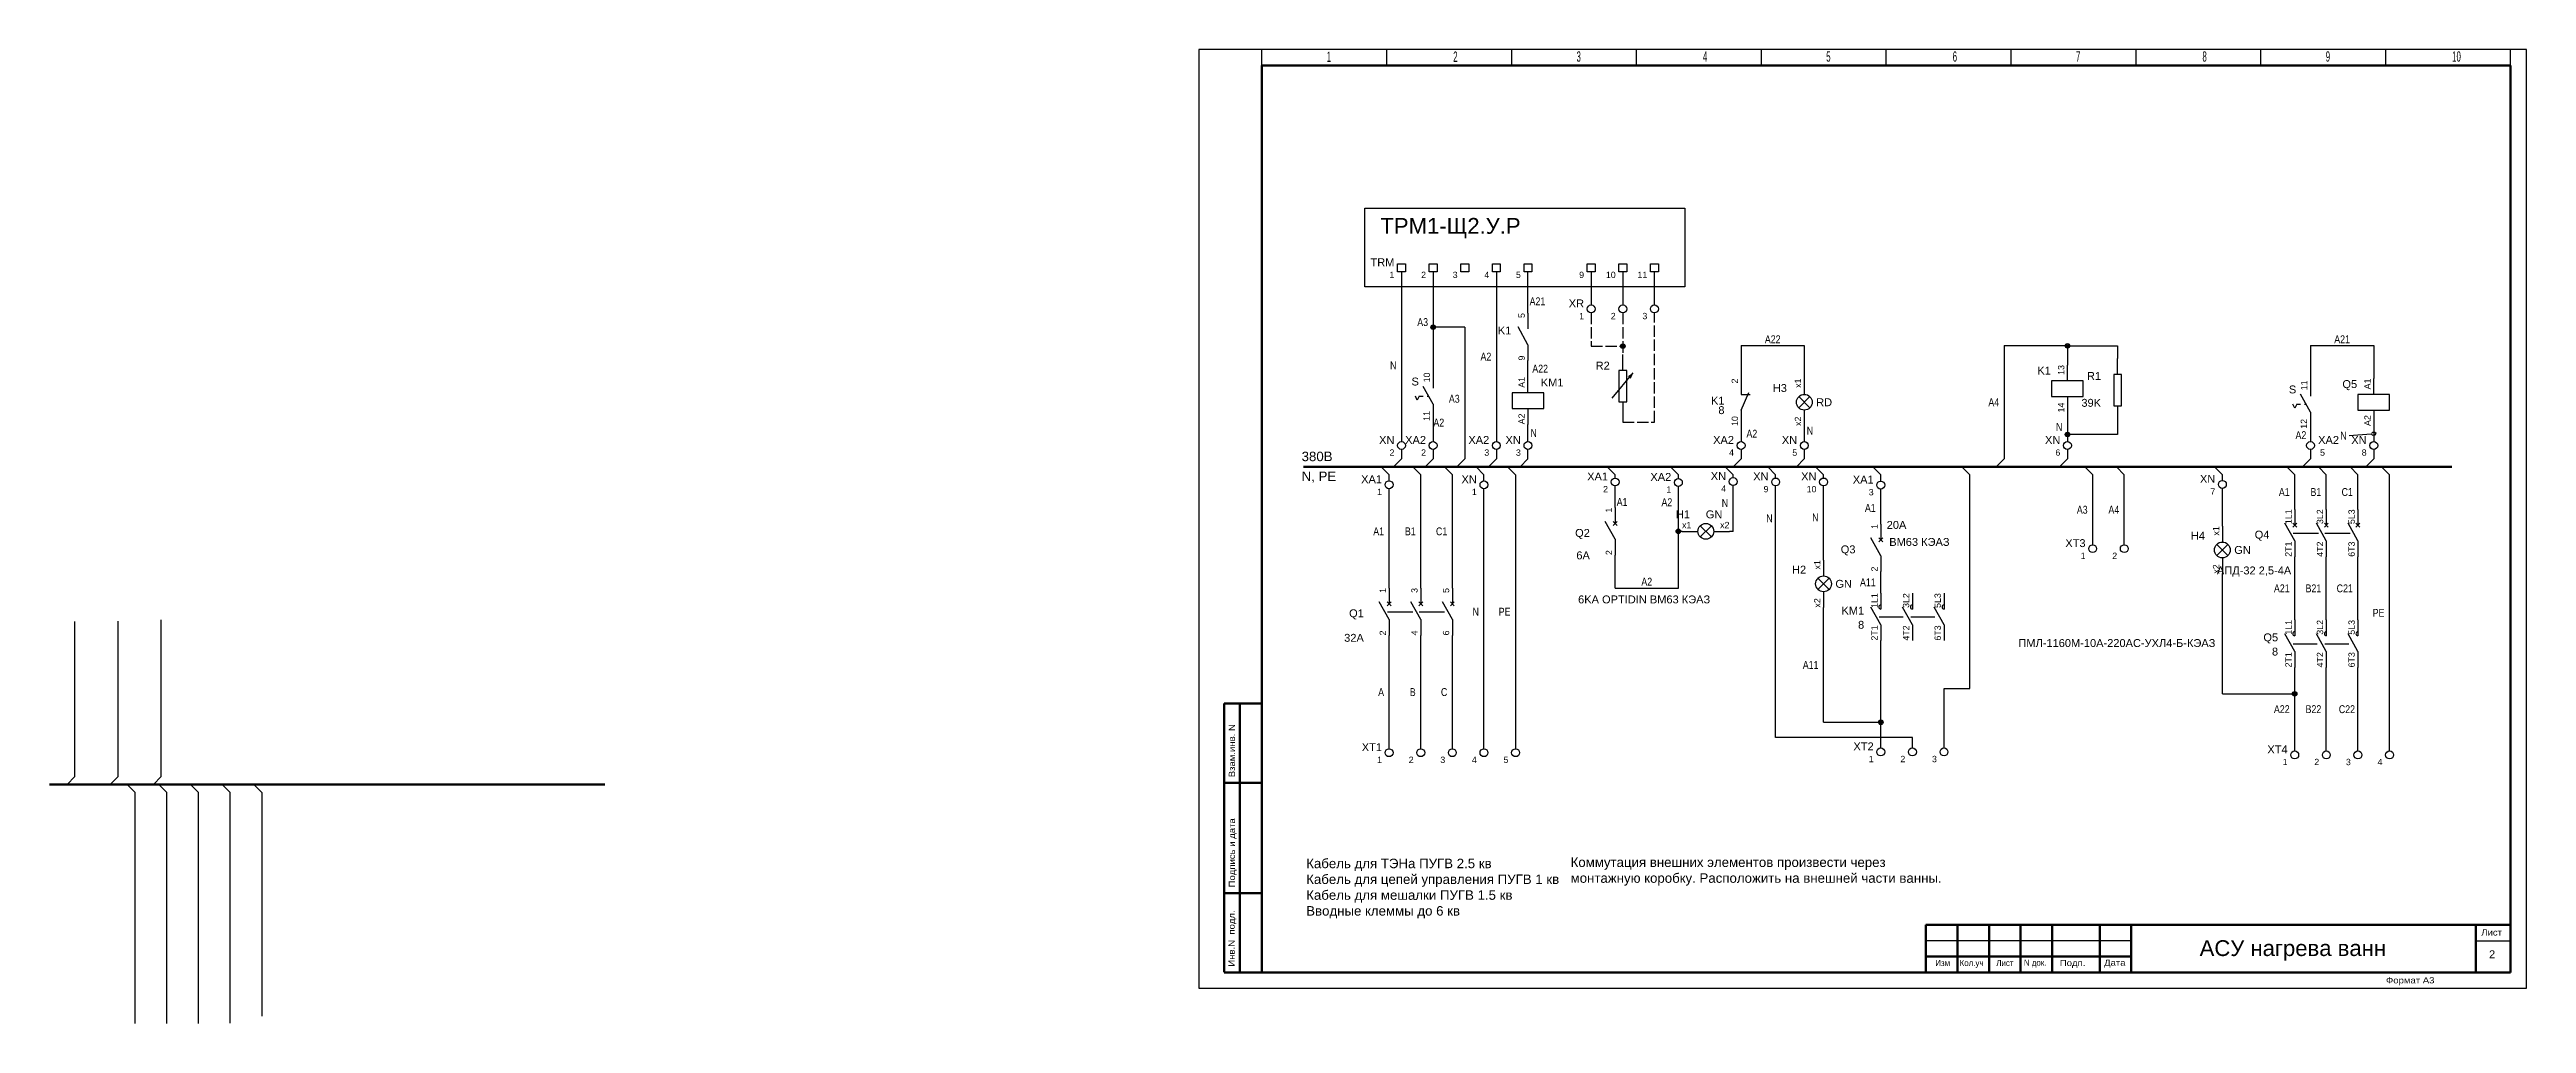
# Model space of a CAD drawing. Header units: inches. Extents: x 871 to 2432, y 654 to 1047.
# Drawn here: x 871 to 1655, y 685 to 994 of the extents above; entities that cross this region are included whole.
import ezdxf
from ezdxf.enums import TextEntityAlignment as Align

# ---------------------------------------------------------------- set-up
doc = ezdxf.new("R2010")
doc.units = ezdxf.units.IN
doc.header["$MEASUREMENT"] = 0
doc.linetypes.add('ACAD_ISO02W100', pattern=[15, 12, -3])
doc.linetypes.add('Caddy_Solid', pattern=[0])
for name, color, linetype in [('DESC', 255, 'Continuous'), ('DESCCHILD', 7, 'Continuous'), ('MISC', 7, 'Continuous'), ('TAGS', 255, 'Continuous'), ('TERMS', 7, 'Continuous'), ('WIRECOPY', 7, 'Continuous'), ('WIREFIXED', 7, 'Continuous'), ('XREFCHILD', 7, 'Continuous')]:
    doc.layers.add(name, color=color, linetype=linetype)
doc.styles.get("Standard").update_dxf_attribs({"font": 'arial.ttf'})

msp = doc.modelspace()

# ---------------------------------------------------------------- texts
at = {"lineweight": 60, "width": 0.54}
for s, height, p in [('1', 3.27, (1275.45, 989.75)), ('2', 3.27, (1315.45, 989.75)), ('3', 3.27, (1354.45, 989.81)), ('4', 3.27, (1394.45, 989.81)), ('5', 3.27, (1433.45, 989.81)), ('6', 3.27, (1473.45, 989.81)), ('7', 3.27, (1512.45, 989.81)), ('8', 3.27, (1552.45, 989.81)), ('9', 3.27, (1591.45, 989.81)), ('10', 3.275, (1631.45, 989.81))]:
    msp.add_text(s, height=height, dxfattribs=at).set_placement(p)
at = {"lineweight": 25, "width": 1.1}
for s, p in [('Взам.инв. N', (1246.41, 763.38)), ('Подпись и дата', (1246.42, 728.53)), ('Инв.N  подл.', (1246.32, 703.45))]:
    msp.add_text(s, height=1.965, rotation=90, dxfattribs=at).set_placement(p)
at = {"lineweight": 25}
for s, width, p in [('Лист', 1.1, (1640.65, 713.29)), ('Изм', 0.913, (1467.94, 703.63)), ('Кол.уч', 0.913, (1475.64, 703.64)), ('Лист', 0.913, (1487.24, 703.63)), ('N док.', 0.913, (1495.96, 703.74)), ('Подп.', 1.1, (1507.34, 703.64)), ('Дата', 1.1, (1521.35, 703.73)), ('Формат А3', 1.1, (1610.52, 698.15))]:
    msp.add_text(s, height=1.965, dxfattribs=dict(at, width=width)).set_placement(p)
at = {"attachment_point": 1}
for s, width, gutter_width, heights, insert, char_height in [('ТРМ1-Щ2.У.Р', 71.4741, 1, [0], (1292.41, 940.35), 5), ('380В', 12.9206, 1, [0], (1267.49, 866.4), 3), ('N, PE', 12.9206, 1, [0], (1267.49, 860.12), 3), ('Кабель для ТЭНа ПУГВ 2.5 кв\\PКабель для цепей управления ПУГВ 1 кв\\PКабель для мешалки ПУГВ 1.5 кв\\PВводные клеммы до 6 кв', 112.0875, 1, [0], (1268.94, 737.61), 3), ('Коммутация внешних элементов произвести через\\Pмонтажную коробку. Расположить на внешней части ванны.', 112.0875, 1, [0], (1352.58, 737.99), 3), ('2', 31.316, 12.5, [3.05], (1643.12, 708.62), 2.5)]:
    msp.add_mtext_dynamic_manual_height_columns(s, width=width, gutter_width=gutter_width, heights=heights, dxfattribs=dict(at, insert=insert, char_height=char_height))
at = {"insert": (1551.56, 711.81), "char_height": 5, "width": 67.6458, "attachment_point": 1}
msp.add_mtext('АСУ нагрева ванн', dxfattribs=at)

# ---------------------------------------------------------------- blocks, each defined once
blk = doc.blocks.new('VT0_418')
for p, q in [((-2.5, 0), (2.5, 0)), ((0, -2.5), (-2.5, 0))]:
    blk.add_line(p, q)
at = {"flags": 1}
for tag, p in [('X4TERM01', (-2.5, 0)), ('X1TERM01', (2.5, 0)), ('WDWSEQ', (-2.63, -0.91)), ('X8TERM01', (0, -2.5))]:
    blk.add_attdef(tag, p, '', height=0.4, dxfattribs=at)
blk = doc.blocks.new('VT0_412')
for p, q in [((0, 2.5), (-2.5, 0)), ((-2.5, 0), (2.5, 0))]:
    blk.add_line(p, q)
at = {"flags": 1}
for tag, p in [('X4TERM01', (-2.5, 0)), ('WDWSEQ', (-2.1, 1.03)), ('X2TERM01', (0, 2.5)), ('X1TERM01', (2.5, 0))]:
    blk.add_attdef(tag, p, '', height=0.4, dxfattribs=at)
blk = doc.blocks.new('VT0002')
blk.add_circle((0, 0), 1.25)
for tag, p in [('INST', (-2.25, 6.5)), ('LOC', (-2.25, 3.5)), ('DESC1', (-2.25, -6.25)), ('DESC2', (-2.25, -9.25)), ('DESC3', (-2.25, -12.25))]:
    blk.add_attdef(tag, text='', height=2.5).set_placement(p, align=Align.RIGHT)
at = {"flags": 1}
for tag, p, height in [('ASSYCODE', (2.75, 10.75), 1), ('CATDESC', (2.75, 9.25), 1), ('MFG', (2.75, 7.25), 1.5), ('X4PIN01', (-1.25, 1), 0.25), ('X4TERMDESC01', (-1.25, 0.5), 0.4), ('X4TERM01', (-1.25, 0), 0.25), ('STRIPSEQ', (0, 0), 0.025), ('X2PIN01', (0, 2.25), 0.25), ('X2TERMDESC01', (0, 1.75), 0.4), ('X2TERM01', (0, 1.25), 0.25), ('X8PIN01', (0, -0.25), 0.25), ('X1PIN01', (1.25, 1), 0.25), ('X1TERMDESC01', (1.25, 0.5), 0.4), ('X1TERM01', (1.25, 0), 0.25), ('CAT', (2.75, 4.75), 1.5), ('LINKTERM', (0, -0.04), 0.025), ('X8TERMDESC01', (0, -0.75), 0.4), ('X8TERM01', (0, -1.25), 0.25)]:
    blk.add_attdef(tag, p, '', height=height, dxfattribs=at)
at = {"flags": 8}
for tag, height, p in [('TAGSTRIP', 2.5, (-2.25, 0.5)), ('TERM01', 2, (-2.25, -3.25))]:
    blk.add_attdef(tag, text='', height=height, dxfattribs=at).set_placement(p, align=Align.RIGHT)
blk = doc.blocks.new('VCB1')
for p, q in [((0, -2.5), (-3.12, 3.12)), ((0.62, 1.88), (-0.62, 3.12)), ((-0.62, 1.88), (0.62, 3.12)), ((0, 7.5), (0, 2.5)), ((0, -2.5), (0, -7.5))]:
    blk.add_line(p, q)
at = {"flags": 1}
for tag, p, height in [('MFG', (2.75, 6.5), 1.5), ('X4LINK', (-2, 0), 0.32), ('X1LINK', (-0.5, 0), 0.32), ('X2TERM01', (0, 7.5), 0.32), ('CAT', (2.75, 4), 1.5), ('X8TERM02', (0, -7.5), 0.32), ('ASSYCODE', (1, -9), 1), ('CATDESC', (1, -12), 1), ('CONTACT', (1, -13.5), 1), ('FAMILY', (1, -10.5), 1), ('COMMON', (2.25, -14.75), 1)]:
    blk.add_attdef(tag, p, '', height=height, dxfattribs=at)
for tag, p in [('TAG1', (-8, -1.75)), ('INST', (-8, 5.25)), ('LOC', (-8, 1.75)), ('RATING1', (-8, -6.35)), ('DESC1', (-8, -14.35)), ('DESC2', (-8, -17.85)), ('DESC3', (-8, -21.35))]:
    blk.add_attdef(tag, text='', height=2.5).set_placement(p, align=Align.RIGHT)
blk.add_attdef('TERM01', text='', height=2, rotation=90).set_placement((-1, 7.5), align=Align.RIGHT)
blk.add_attdef('TERM02', (-1, -7.5), '', height=2, rotation=90)
at = {"lineweight": 15}
blk.add_attdef('XREF', text='', height=2.5, dxfattribs=at).set_placement((-8, -10.35), align=Align.RIGHT)
blk = doc.blocks.new('VCB2')
for p, q in [((0, -2.5), (-3.12, 3.12)), ((0.62, 1.88), (-0.62, 3.12)), ((-0.62, 1.88), (0.62, 3.12)), ((0, 7.5), (0, 2.5)), ((0, -2.5), (0, -7.5))]:
    blk.add_line(p, q)
for tag, p in [('INST', (-8, 2.65)), ('LOC', (-8, -0.35)), ('TAG2', (-8, -3.35)), ('DESC1', (-8, -13.35)), ('DESC2', (-8, -16.35)), ('DESC3', (-8, -19.35))]:
    blk.add_attdef(tag, text='', height=2.5).set_placement(p, align=Align.RIGHT)
blk.add_attdef('TERM01', text='', height=2, rotation=90).set_placement((-1, 7.5), align=Align.RIGHT)
blk.add_attdef('TERM02', (-1, -7.5), '', height=2, rotation=90)
at = {"flags": 1}
for tag, p, height in [('X4LINK', (-2.5, 0), 0.32), ('X1LINK', (-0.5, 0), 0.32), ('X2TERM01', (0, 7.5), 0.32), ('X8TERM02', (0, -7.5), 0.32), ('CONTACT', (1, -13.5), 1), ('FAMILY', (1, -10.5), 1)]:
    blk.add_attdef(tag, p, '', height=height, dxfattribs=at)
blk.add_attdef('RATING1', text='', height=2.5, dxfattribs=at).set_placement((-8, -6.35), align=Align.RIGHT)
at = {"lineweight": 15}
blk.add_attdef('XREF', text='', height=2.5, dxfattribs=at).set_placement((-8, -10.35), align=Align.RIGHT)
blk = doc.blocks.new('WDDOT')
for radius in [0.72, 0.449, 0.223]:
    blk.add_circle((0, 0), radius)
blk = doc.blocks.new('HLT1G')
for p, q in [((-7.5, 0), (-2.5, 0)), ((1.77, -1.77), (-1.77, 1.77)), ((1.77, 1.77), (-1.77, -1.77)), ((2.5, 0), (7.5, 0))]:
    blk.add_line(p, q)
blk.add_circle((0, 0), 2.5)
for tag, p in [('INST', (-5, 11.12)), ('LOC', (-5, 7.62)), ('TAG1', (-5, 4.12)), ('DESC1', (-5, -10)), ('DESC2', (-5, -13.5)), ('DESC3', (-5, -17))]:
    blk.add_attdef(tag, text='', height=2.5).set_placement(p, align=Align.RIGHT)
for tag, p, height, flags in [('CAT', (4.92, 9.62), 1.5, 9), ('MFG', (4.92, 12.12), 1.5, 9), ('X4TERM01', (-7.5, 0), 0.32, 1), ('TERM01', (-7.5, 1), 2, 8), ('X2LINK', (0, 2.5), 0.32, 1), ('X1TERM02', (7.5, 0), 0.32, 1), ('X8LINK', (0, -2.5), 0.32, 1), ('ASSYCODE', (8.5, -4), 1, 1), ('CATDESC', (8.5, -7), 1, 1), ('FAMILY', (8.5, -5.5), 1, 1)]:
    blk.add_attdef(tag, p, '', height=height, dxfattribs=dict(flags=flags))
at = {"flags": 8}
blk.add_attdef('TERM02', text='', height=2, dxfattribs=at).set_placement((7.5, 1), align=Align.RIGHT)
at = {"lineweight": 15}
blk.add_attdef('COLOR', (0, 4.12), '', height=2.5, dxfattribs=at)
for tag, p in [('XREF', (-5, -6.25)), ('WDTAGALT', (-5, -20))]:
    blk.add_attdef(tag, text='', height=2.5, dxfattribs=at).set_placement(p, align=Align.RIGHT)
blk = doc.blocks.new('VT0001')
for p, q in [((-1.25, -1.25), (-1.25, 1.25)), ((-1.25, 1.25), (1.25, 1.25)), ((1.25, 1.25), (1.25, -1.25)), ((1.25, -1.25), (-1.25, -1.25))]:
    blk.add_line(p, q)
for tag, p in [('INST', (-2.25, 6.5)), ('LOC', (-2.25, 3.5)), ('DESC1', (-2.25, -6.25)), ('DESC2', (-2.25, -9.25)), ('DESC3', (-2.25, -12.25))]:
    blk.add_attdef(tag, text='', height=2.5).set_placement(p, align=Align.RIGHT)
at = {"flags": 1}
for tag, p, height in [('ASSYCODE', (2.75, 10.75), 1), ('CATDESC', (2.75, 9.25), 1), ('MFG', (2.75, 7.25), 1.5), ('X4PIN01', (-1.25, 1), 0.25), ('X4TERMDESC01', (-1.25, 0.5), 0.4), ('X4TERM01', (-1.25, 0), 0.25), ('STRIPSEQ', (0, 0), 0.025), ('X2PIN01', (0, 2.25), 0.25), ('X2TERMDESC01', (0, 1.75), 0.4), ('X2TERM01', (0, 1.25), 0.25), ('X8PIN01', (0, -0.25), 0.25), ('X1PIN01', (1.25, 1), 0.25), ('X1TERMDESC01', (1.25, 0.5), 0.4), ('X1TERM01', (1.25, 0), 0.25), ('CAT', (2.75, 4.75), 1.5), ('LINKTERM', (0, -0.04), 0.025), ('X8TERMDESC01', (0, -0.75), 0.4), ('X8TERM01', (0, -1.25), 0.25)]:
    blk.add_attdef(tag, p, '', height=height, dxfattribs=at)
at = {"flags": 8}
for tag, height, p in [('TAGSTRIP', 2.5, (-2.25, 0.5)), ('TERM01', 2, (-2.25, -3.25))]:
    blk.add_attdef(tag, text='', height=height, dxfattribs=at).set_placement(p, align=Align.RIGHT)
blk = doc.blocks.new('VSS2122F')
for p, q in [((-5, -1.25), (-5.62, 0)), ((-4.38, 0), (-5, -1.25)), ((-4.38, 0), (-3.12, 0)), ((0, -2.5), (-3.12, 3.12)), ((-1.88, 0), (-1.39, 0)), ((0, 7.5), (0, 2.5)), ((0, -2.5), (0, -7.5))]:
    blk.add_line(p, q)
for tag, p in [('INST', (-4.51, 9.4)), ('LOC', (-4.51, 6.4)), ('TAG2', (-4.51, 3.4)), ('DESC1', (-4.51, -9.72)), ('DESC2', (-4.51, -12.72)), ('DESC3', (-4.51, -15.72))]:
    blk.add_attdef(tag, text='', height=2.5).set_placement(p, align=Align.RIGHT)
at = {"flags": 1}
for tag, p, height in [('X4LINK', (-7.26, 0), 0.32), ('X1LINK', (-0.12, 0), 0.32), ('X2TERM01', (0, 7.5), 0.32), ('CONTACT', (0.75, 3.89), 1), ('COMMON', (2, 2.64), 1), ('X8TERM02', (0, -7.5), 0.32), ('ASSYCODE', (1, -3.5), 1), ('CATDESC', (1, -6.5), 1), ('FAMILY', (1, -5), 1)]:
    blk.add_attdef(tag, p, '', height=height, dxfattribs=at)
blk.add_attdef('TERM02', (-1.1, -7.8), '', height=2, rotation=90)
blk.add_attdef('TERM01', text='', height=2, rotation=90).set_placement((-1, 7.5), align=Align.RIGHT)
at = {"lineweight": 15}
blk.add_attdef('STATE', (4.16, -2), '', height=2.5, dxfattribs=at)
blk.add_attdef('XREF', text='', height=2.5, dxfattribs=at).set_placement((-4.51, -6.72), align=Align.RIGHT)
blk = doc.blocks.new('VMS1')
for p, q in [((0, 2.5), (0, 7.5)), ((0, -2.5), (0, -7.5))]:
    blk.add_line(p, q)
blk.add_lwpolyline([(-5, 2.5), (-5, -2.5), (5, -2.5), (5, 2.5)], close=True)
for tag, p in [('INST', (-5.25, 10.5)), ('LOC', (-5.25, 7.5)), ('TAG1', (-5.25, 4.5)), ('DESC1', (-5.25, -6.85)), ('DESC2', (-5.25, -9.85)), ('DESC3', (-5.25, -12.85))]:
    blk.add_attdef(tag, text='', height=2.5).set_placement(p, align=Align.RIGHT)
at = {"flags": 9}
for tag, p in [('MFG', (-6, 1)), ('CAT', (-6, -1.5))]:
    blk.add_attdef(tag, text='', height=1.5, dxfattribs=at).set_placement(p, align=Align.RIGHT)
at = {"flags": 1}
for tag, p, height in [('X4LINK', (-5, 0), 0.32), ('X2TERM01', (0, 7.5), 0.32), ('X1LINK', (5, 0), 0.32), ('X8TERM02', (0, -7.5), 0.32), ('ASSYCODE', (1, -4), 1), ('CATDESC', (1, -7), 1), ('FAMILY', (1, -5.5), 1)]:
    blk.add_attdef(tag, p, '', height=height, dxfattribs=at)
blk.add_attdef('TERM01', text='', height=2, rotation=90).set_placement((-1, 7.5), align=Align.RIGHT)
blk.add_attdef('TERM02', (-1, -7.5), '', height=2, rotation=90)
at = {"lineweight": 9}
for tag, p in [('NO', (-5.5, -16.5)), ('NC', (-5.5, -19.5))]:
    blk.add_attdef(tag, text='', height=2.5, dxfattribs=at).set_placement(p, align=Align.TOP_RIGHT)
for tag, p in [('XREFNO', (-4, -16.5)), ('XREFNC', (-4, -19.5))]:
    blk.add_attdef(tag, text='', height=2.5, dxfattribs=at).set_placement(p, align=Align.TOP_LEFT)
blk = doc.blocks.new('VLT1G')
for p, q in [((-1.77, -1.77), (1.77, 1.77)), ((1.77, -1.77), (-1.77, 1.77)), ((0, 7.5), (0, 2.5)), ((0, -2.5), (0, -7.5))]:
    blk.add_line(p, q)
blk.add_circle((0, 0), 2.5)
for tag, p in [('INST', (-5.5, 10.25)), ('LOC', (-5.5, 6.75)), ('TAG1', (-5.5, 3.25)), ('DESC1', (-5.5, -6.35)), ('DESC2', (-5.5, -9.85)), ('DESC3', (-5.5, -13.35))]:
    blk.add_attdef(tag, text='', height=2.5).set_placement(p, align=Align.RIGHT)
at = {"flags": 9}
for tag, p in [('MFG', (-6, -0.25)), ('CAT', (-6, -2.75))]:
    blk.add_attdef(tag, text='', height=1.5, dxfattribs=at).set_placement(p, align=Align.RIGHT)
blk.add_attdef('TERM01', text='', height=2, rotation=90).set_placement((-1, 7.5), align=Align.RIGHT)
blk.add_attdef('TERM02', (-1, -7.5), '', height=2, rotation=90)
at = {"flags": 1}
for tag, p, height in [('X4LINK', (-3, 0), 0.32), ('X2TERM01', (0, 7.5), 0.32), ('X1LINK', (3, 0), 0.32), ('X8TERM02', (0, -7.5), 0.32), ('ASSYCODE', (1, -4), 1), ('CATDESC', (1, -7), 1), ('FAMILY', (1, -5.5), 1)]:
    blk.add_attdef(tag, p, '', height=height, dxfattribs=at)
at = {"lineweight": 13}
blk.add_attdef('COLOR', text='', height=2.5, dxfattribs=at).set_placement((3.75, 0), align=Align.MIDDLE_LEFT)
at = {"lineweight": 15}
for tag, p in [('XREF', (-5.5, -18)), ('WDTAGALT', (-5.5, -21))]:
    blk.add_attdef(tag, text='', height=2.5, dxfattribs=at).set_placement(p, align=Align.RIGHT)
blk = doc.blocks.new('VCR1')
for p, q in [((0, 2.5), (0, 7.5)), ((0, -2.5), (0, -7.5))]:
    blk.add_line(p, q)
blk.add_lwpolyline([(-5, 2.5), (-5, -2.5), (5, -2.5), (5, 2.5)], close=True)
for tag, p in [('INST', (-5.25, 11.5)), ('LOC', (-5.25, 8)), ('TAG1', (-5.25, 4.5)), ('DESC1', (-5.25, -6.85)), ('DESC2', (-5.25, -10.35)), ('DESC3', (-5.25, -13.85))]:
    blk.add_attdef(tag, text='', height=2.5).set_placement(p, align=Align.RIGHT)
at = {"flags": 9}
for tag, p in [('MFG', (-6, 1)), ('CAT', (-6, -1.5))]:
    blk.add_attdef(tag, text='', height=1.5, dxfattribs=at).set_placement(p, align=Align.RIGHT)
at = {"flags": 1}
for tag, p, height in [('X4LINK', (-5, 0), 0.32), ('X2TERM01', (0, 7.5), 0.32), ('X1LINK', (5, 0), 0.32), ('X8TERM02', (0, -7.5), 0.32), ('ASSYCODE', (1, -4), 1), ('CATDESC', (1, -7), 1), ('FAMILY', (1, -5.5), 1)]:
    blk.add_attdef(tag, p, '', height=height, dxfattribs=at)
blk.add_attdef('TERM01', text='', height=2, rotation=90).set_placement((-1, 7.5), align=Align.RIGHT)
blk.add_attdef('TERM02', (-1, -7.5), '', height=2, rotation=90)
at = {"lineweight": 9}
for tag, p in [('NO', (-5.5, -16.5)), ('NC', (-5.5, -20))]:
    blk.add_attdef(tag, text='', height=2.5, dxfattribs=at).set_placement(p, align=Align.TOP_RIGHT)
for tag, p in [('XREFNO', (-4, -16.5)), ('XREFNC', (-4, -20))]:
    blk.add_attdef(tag, text='', height=2.5, dxfattribs=at).set_placement(p, align=Align.TOP_LEFT)
blk = doc.blocks.new('VRE1B')
for p, q in [((0, 5), (0, 10)), ((0, -5), (0, -10))]:
    blk.add_line(p, q)
blk.add_lwpolyline([(-1.25, 5), (-1.25, -5), (1.25, -5), (1.25, 5)], close=True)
for tag, p in [('INST', (-5.25, 10.25)), ('LOC', (-5.25, 6.75)), ('RATING1', (-5.25, -1.25)), ('TAG1', (-5.25, 3.25)), ('DESC1', (-5.25, -5.25)), ('DESC2', (-5.25, -8.75)), ('DESC3', (-5.25, -12.25))]:
    blk.add_attdef(tag, text='', height=2.5).set_placement(p, align=Align.RIGHT)
blk.add_attdef('TERM01', text='', height=2, rotation=90).set_placement((-1, 10), align=Align.RIGHT)
at = {"flags": 1}
for tag, p, height in [('X2TERM01', (0, 10), 0.32), ('CAT', (2.75, 6.5), 1.5), ('MFG', (2.75, 9), 1.5), ('ASSYCODE', (2.25, -1.5), 1), ('CATDESC', (2.25, -4.5), 1), ('FAMILY', (2.25, -3), 1), ('X8TERM02', (0, -10), 0.32)]:
    blk.add_attdef(tag, p, '', height=height, dxfattribs=at)
blk.add_attdef('TERM02', (-1, -10), '', height=2, rotation=90)
blk = doc.blocks.new('VCR21')
for p, q in [((0, -2.5), (-3.12, 3.12)), ((0, 7.5), (0, 2.5)), ((0, -2.5), (0, -7.5))]:
    blk.add_line(p, q)
for tag, p in [('INST', (-5.25, 6.75)), ('TAG2', (-5.25, 0.75)), ('LOC', (-5.25, 3.75)), ('DESC1', (-5.25, -6.75)), ('DESC2', (-5.25, -9.75)), ('XREF', (-5.25, -3.75)), ('DESC3', (-5.25, -12.75))]:
    blk.add_attdef(tag, text='', height=2.5).set_placement(p, align=Align.RIGHT)
blk.add_attdef('TERM01', text='', height=2, rotation=90).set_placement((-1, 7.5), align=Align.RIGHT)
blk.add_attdef('TERM02', (-1, -7.5), '', height=2, rotation=90)
at = {"flags": 1}
for tag, p, height in [('X4LINK', (-2.75, 0), 0.32), ('X1LINK', (-0.5, 0), 0.32), ('X2TERM01', (0, 7.5), 0.32), ('X8TERM02', (0, -7.5), 0.32), ('CONTACT', (4, -3.5), 1), ('FAMILY', (4, -5), 1), ('COMMON', (5.25, -4.75), 1)]:
    blk.add_attdef(tag, p, '', height=height, dxfattribs=at)
blk = doc.blocks.new('VCR22')
for p, q in [((0, 7.5), (0, 2.5)), ((0, -2.5), (2.5, 3.12)), ((0, 2.5), (2.87, 2.5)), ((0, -2.5), (0, -7.5))]:
    blk.add_line(p, q)
for tag, p in [('TAG2', (-5.25, -0.75)), ('INST', (-5.25, 5.25)), ('LOC', (-5.25, 2.25)), ('DESC1', (-5.25, -6.75)), ('DESC2', (-5.25, -9.75)), ('XREF', (-5.25, -3.75)), ('DESC3', (-5.25, -12.75))]:
    blk.add_attdef(tag, text='', height=2.5).set_placement(p, align=Align.RIGHT)
blk.add_attdef('TERM01', text='', height=2, rotation=90).set_placement((-1, 7.5), align=Align.RIGHT)
blk.add_attdef('TERM02', (-1, -7.5), '', height=2, rotation=90)
at = {"flags": 1}
for tag, p, height in [('X4LINK', (-0.55, 0), 0.32), ('X2TERM01', (0, 7.5), 0.32), ('X1LINK', (1.92, 0), 0.32), ('X8TERM02', (0, -7.5), 0.32), ('CONTACT', (4, -3.5), 1), ('FAMILY', (4, -5), 1), ('COMMON', (5.25, -4.75), 1)]:
    blk.add_attdef(tag, p, '', height=height, dxfattribs=at)
blk = doc.blocks.new('VLT1R')
for p, q in [((-1.77, -1.77), (1.77, 1.77)), ((1.77, -1.77), (-1.77, 1.77)), ((0, 7.5), (0, 2.5)), ((0, -2.5), (0, -7.5))]:
    blk.add_line(p, q)
blk.add_circle((0, 0), 2.5)
for tag, p in [('INST', (-5.5, 10.25)), ('LOC', (-5.5, 6.75)), ('TAG1', (-5.5, 3.25)), ('DESC1', (-5.5, -6.35)), ('DESC2', (-5.5, -9.85)), ('DESC3', (-5.5, -13.35))]:
    blk.add_attdef(tag, text='', height=2.5).set_placement(p, align=Align.RIGHT)
at = {"flags": 9}
for tag, p in [('MFG', (-6, -0.25)), ('CAT', (-6, -2.75))]:
    blk.add_attdef(tag, text='', height=1.5, dxfattribs=at).set_placement(p, align=Align.RIGHT)
blk.add_attdef('TERM01', text='', height=2, rotation=90).set_placement((-1, 7.5), align=Align.RIGHT)
blk.add_attdef('TERM02', (-1, -7.5), '', height=2, rotation=90)
at = {"flags": 1}
for tag, p, height in [('X4LINK', (-3, 0), 0.32), ('X2TERM01', (0, 7.5), 0.32), ('X1LINK', (3, 0), 0.32), ('X8TERM02', (0, -7.5), 0.32), ('ASSYCODE', (1, -4), 1), ('CATDESC', (1, -7), 1), ('FAMILY', (1, -5.5), 1)]:
    blk.add_attdef(tag, p, '', height=height, dxfattribs=at)
at = {"lineweight": 13}
blk.add_attdef('COLOR', text='', height=2.5, dxfattribs=at).set_placement((3.75, 0), align=Align.MIDDLE_LEFT)
at = {"lineweight": 15}
for tag, p in [('XREF', (-5.5, -18)), ('WDTAGALT', (-5.5, -22))]:
    blk.add_attdef(tag, text='', height=2.5, dxfattribs=at).set_placement(p, align=Align.RIGHT)
blk = doc.blocks.new('VVR1R2')
for p, q in [((0, 5), (0, 10)), ((-3.36, -3.79), (3.3, 4.22)), ((0, -5), (0, -10))]:
    blk.add_line(p, q)
blk.add_lwpolyline([(-1.25, 5), (-1.25, -5), (1.25, -5), (1.25, 5)], close=True)
blk.add_solid([(2.54, 2.34), (1.57, 3.17), (3.31, 4.22)])
for tag, p in [('INST', (-4.13, 11.25)), ('LOC', (-4.13, 8.25)), ('RATING1', (-3.56, 0.78)), ('TAG1', (-4.13, 5.25)), ('DESC1', (-3.64, -5.65)), ('DESC2', (-3.64, -8.65)), ('DESC3', (-3.64, -11.65))]:
    blk.add_attdef(tag, text='', height=2.5).set_placement(p, align=Align.RIGHT)
blk.add_attdef('TERM01', text='', height=2, rotation=90).set_placement((-1, 10), align=Align.RIGHT)
at = {"flags": 1}
for tag, p, height in [('X2TERM01', (0, 10), 0.32), ('ASSYCODE', (2.05, -3.96), 1), ('CATDESC', (2.05, -6.96), 1), ('FAMILY', (2.05, -5.46), 1), ('X8TERM02', (0, -10), 0.32)]:
    blk.add_attdef(tag, p, '', height=height, dxfattribs=at)
blk.add_attdef('TERM02', (-1, -10), '', height=2, rotation=90)
at = {"flags": 9}
for tag, p in [('MFG', (5.34, 6.24)), ('CAT', (5.34, 3.74))]:
    blk.add_attdef(tag, text='', height=1.5, dxfattribs=at).set_placement(p, align=Align.RIGHT)
at = {"lineweight": 15}
blk.add_attdef('XREF', text='', height=2.5, dxfattribs=at).set_placement((-3.64, -2.65), align=Align.RIGHT)
blk = doc.blocks.new('WD_WNV')
at = {"linetype": 'Continuous', "width": 0.8}
blk.add_attdef('WIRENO', text='', height=2.5, dxfattribs=at).set_placement((-1.6, 0), align=Align.MIDDLE_RIGHT)
at = {"flags": 1}
for tag, p in [('W01USER', (-1, 1.25)), ('W02USER', (-1, 1.125)), ('W03USER', (-1, 1)), ('W04USER', (-1, 0.875)), ('W05USER', (-1, 0.75)), ('W06USER', (-1, 0.625)), ('W07USER', (-1, 0.5)), ('W08USER', (-1, 0.375)), ('W09USER', (-1, 0.25)), ('W10USER', (-1, 0.125))]:
    blk.add_attdef(tag, text='', height=0.08, dxfattribs=at).set_placement(p, align=Align.CENTER)
blk = doc.blocks.new('WD_WNH')
at = {"linetype": 'Continuous', "width": 0.8}
blk.add_attdef('WIRENO', text='', height=2.5, dxfattribs=at).set_placement((0, 0.75), align=Align.CENTER)
at = {"flags": 1}
for tag, p in [('W01USER', (0, 1.25)), ('W02USER', (0, 1.125)), ('W03USER', (0, 1)), ('W04USER', (0, 0.875)), ('W05USER', (0, 0.75)), ('W06USER', (0, 0.625)), ('W07USER', (0, 0.5)), ('W08USER', (0, 0.375)), ('W09USER', (0, 0.25)), ('W10USER', (0, 0.125))]:
    blk.add_attdef(tag, text='', height=0.08, dxfattribs=at).set_placement(p, align=Align.CENTER)
blk = doc.blocks.new('WD_WCV')
at = {"linetype": 'Continuous', "width": 0.8}
blk.add_attdef('WIRECOPY', text='', height=2.5, dxfattribs=at).set_placement((-1.6, 0), align=Align.MIDDLE_RIGHT)
blk = doc.blocks.new('VMS21P')
for p, q in [((0, -2.5), (-3.12, 3.12)), ((0, 7.5), (0, 2.5)), ((0, -2.5), (0, -7.5))]:
    blk.add_line(p, q)
blk.add_arc((0, 3.12), 0.625, 90, 270)
for tag, p in [('INST', (-5.25, 6.75)), ('TAG2', (-5.25, 0.75)), ('LOC', (-5.25, 3.75)), ('DESC1', (-5.25, -6.75)), ('DESC2', (-5.25, -9.75)), ('XREF', (-5.25, -3.75)), ('DESC3', (-5.25, -12.75))]:
    blk.add_attdef(tag, text='', height=2.5).set_placement(p, align=Align.RIGHT)
blk.add_attdef('TERM01', text='', height=2, rotation=90).set_placement((-1, 7.5), align=Align.RIGHT)
blk.add_attdef('TERM02', (-1, -7.5), '', height=2, rotation=90)
at = {"flags": 1}
for tag, p, height in [('X4LINK', (-2.91, 0), 0.32), ('X1LINK', (-0.5, 0), 0.32), ('X2TERM01', (0, 7.5), 0.32), ('X8TERM02', (0, -7.5), 0.32), ('CONTACT', (4, -3.5), 1), ('FAMILY', (4, -5), 1)]:
    blk.add_attdef(tag, p, '', height=height, dxfattribs=at)

# ---------------------------------------------------------------- linework, layer by layer
at = {"linetype": 'Caddy_Solid', "lineweight": 25}
for p, q in [((1254.95, 988.65), (1254.95, 993.65)), ((1294.45, 988.65), (1294.45, 993.65)), ((1333.95, 988.65), (1333.95, 993.65)), ((1373.45, 988.65), (1373.45, 993.65)), ((1412.95, 988.65), (1412.95, 993.65)), ((1452.45, 988.65), (1452.45, 993.65)), ((1491.95, 988.65), (1491.95, 993.65)), ((1531.45, 988.65), (1531.45, 993.65)), ((1570.95, 988.65), (1570.95, 993.65)), ((1610.45, 988.65), (1610.45, 993.65)), ((1649.95, 988.65), (1649.95, 993.65)), ((1529.95, 711.65), (1464.95, 711.65)), ((1638.95, 711.65), (1649.95, 711.65))]:
    msp.add_line(p, q, dxfattribs=at)
at = {"linetype": 'Caddy_Solid', "lineweight": 50}
for p, q in [((1254.95, 988.59), (1649.95, 988.59)), ((1254.95, 988.59), (1254.95, 701.65)), ((1649.95, 988.59), (1649.95, 701.65)), ((1242.95, 701.71), (1242.95, 786.71)), ((1242.95, 786.71), (1254.95, 786.71)), ((1247.95, 786.71), (1247.95, 701.71)), ((1242.95, 761.65), (1254.95, 761.65)), ((1242.95, 726.71), (1254.95, 726.71)), ((1464.95, 716.65), (1649.95, 716.65)), ((1464.95, 701.65), (1464.95, 716.65)), ((1474.95, 701.65), (1474.95, 716.65)), ((1484.95, 701.65), (1484.95, 716.65)), ((1494.95, 701.65), (1494.95, 716.65)), ((1504.95, 701.65), (1504.95, 716.65)), ((1519.95, 701.65), (1519.95, 716.65)), ((1529.95, 701.65), (1529.95, 716.65)), ((1638.95, 701.65), (1638.95, 716.65)), ((1464.95, 706.65), (1529.95, 706.65)), ((1649.95, 701.65), (1242.95, 701.65))]:
    msp.add_line(p, q, dxfattribs=at)
for p, q in [((1299.09, 923.34), (1299.09, 869.61)), ((1309.09, 923.34), (1309.09, 891.45)), ((1329.09, 923.34), (1329.09, 869.61)), ((1339.09, 910.26), (1339.09, 923.34)), ((1359.09, 923.34), (1359.09, 912.82)), ((1369.09, 923.34), (1369.09, 912.82)), ((1379.09, 912.82), (1379.09, 923.34)), ((1319.09, 905.78), (1309.09, 905.78)), ((1319.09, 905.78), (1319.09, 864.12)), ((1339.09, 890.05), (1339.09, 895.26)), ((1406.51, 899.97), (1426.51, 899.97)), ((1406.51, 899.97), (1406.51, 889.54)), ((1426.51, 899.97), (1426.51, 889.54)), ((1489.75, 899.97), (1509.75, 899.97)), ((1489.75, 899.97), (1489.75, 864.11)), ((1509.75, 899.97), (1509.75, 893.82)), ((1509.75, 899.88), (1525.63, 899.88)), ((1525.63, 899.88), (1525.63, 895.86)), ((1586.64, 899.97), (1606.64, 899.97)), ((1586.64, 899.97), (1586.64, 888.94)), ((1606.64, 899.97), (1606.64, 889.54)), ((1509.75, 878.82), (1509.75, 869.61)), ((1309.09, 876.45), (1309.09, 869.61)), ((1339.09, 869.61), (1339.09, 875.05)), ((1369.09, 877.13), (1369.09, 875.77)), ((1406.51, 874.54), (1406.51, 869.61)), ((1426.51, 874.54), (1426.51, 869.61)), ((1525.63, 871.84), (1509.75, 871.84)), ((1525.63, 875.86), (1525.63, 871.84)), ((1586.64, 873.94), (1586.64, 869.61)), ((1606.64, 874.54), (1606.64, 869.61)), ((1299.09, 867.11), (1299.09, 864.12)), ((1309.09, 867.11), (1309.09, 864.12)), ((1329.09, 867.11), (1329.09, 864.12)), ((1339.09, 864.12), (1339.09, 867.11)), ((1406.51, 867.11), (1406.51, 864.12)), ((1426.51, 867.11), (1426.51, 864.12)), ((1509.75, 867.11), (1509.75, 864.11)), ((1586.64, 867.11), (1586.64, 864.11)), ((1606.64, 867.11), (1606.64, 864.11)), ((1295.17, 857.18), (1295.17, 859.12)), ((1295.17, 823.26), (1295.17, 854.68)), ((1305.17, 823.26), (1305.17, 859.12)), ((1315.17, 823.26), (1315.17, 859.12)), ((1325.17, 857.16), (1325.17, 859.12)), ((1325.17, 772.4), (1325.17, 854.66)), ((1335.17, 859.12), (1335.17, 772.4)), ((1366.67, 858.06), (1366.67, 859.12)), ((1366.67, 848.69), (1366.67, 855.56)), ((1386.67, 857.91), (1386.67, 859.12)), ((1386.67, 823.26), (1386.67, 855.41)), ((1404.01, 858.2), (1404.01, 859.12)), ((1404.01, 841.19), (1404.01, 855.7)), ((1417.44, 858.07), (1417.44, 859.1)), ((1417.44, 775.98), (1417.44, 855.57)), ((1432.6, 858.07), (1432.6, 859.11)), ((1432.6, 832.08), (1432.6, 855.57)), ((1450.7, 857.07), (1450.7, 859.11)), ((1450.7, 843.49), (1450.7, 854.57)), ((1478.87, 791.45), (1478.87, 859.11)), ((1517.73, 836.96), (1517.73, 859.11)), ((1527.73, 836.96), (1527.73, 859.11)), ((1558.76, 857.3), (1558.76, 859.11)), ((1558.76, 842.81), (1558.76, 854.8)), ((1581.64, 848.15), (1581.64, 859.11)), ((1591.64, 848.15), (1591.64, 859.11)), ((1601.64, 848.15), (1601.64, 859.11)), ((1611.64, 771.71), (1611.64, 859.11)), ((1387.84, 841.19), (1386.67, 841.19)), ((1404.01, 841.19), (1402.84, 841.19)), ((1366.67, 823.26), (1366.67, 833.69)), ((1581.64, 813.15), (1581.64, 833.15)), ((1591.64, 813.15), (1591.64, 833.15)), ((1601.64, 813.15), (1601.64, 833.15)), ((1366.67, 823.26), (1386.67, 823.26)), ((1450.7, 821.62), (1450.7, 828.49)), ((1558.76, 789.76), (1558.76, 827.81)), ((1432.6, 780.79), (1432.6, 817.08)), ((879.44, 763.6), (879.44, 812.71)), ((893.1, 763.6), (893.1, 812.78)), ((906.76, 763.6), (906.76, 813.18)), ((1295.17, 772.4), (1295.17, 808.26)), ((1305.17, 772.4), (1305.17, 808.26)), ((1315.17, 772.4), (1315.17, 808.26)), ((1450.7, 772.65), (1450.7, 806.62)), ((1470.7, 772.65), (1470.7, 791.45)), ((1470.7, 791.45), (1478.87, 791.45)), ((1581.64, 771.71), (1581.64, 798.15)), ((1591.64, 771.71), (1591.64, 798.15)), ((1601.64, 771.71), (1601.64, 798.15)), ((1558.76, 789.76), (1581.64, 789.76)), ((1460.7, 775.98), (1417.44, 775.98)), ((1432.6, 780.79), (1450.7, 780.79)), ((1460.7, 772.65), (1460.7, 775.98)), ((898.52, 685.47), (898.52, 758.6)), ((908.52, 685.47), (908.52, 758.6)), ((918.52, 685.47), (918.52, 758.6)), ((928.52, 685.6), (928.52, 758.6)), ((938.52, 758.6), (938.52, 687.76))]:
    msp.add_line(p, q)
at = {"linetype": 'ACAD_ISO02W100', "ltscale": 0.3}
for p, q in [((1359.09, 910.32), (1359.09, 899.79)), ((1369.09, 910.32), (1369.09, 897.13)), ((1379.09, 875.77), (1379.09, 910.32)), ((1359.09, 899.79), (1369.09, 899.79)), ((1369.09, 875.77), (1379.09, 875.77))]:
    msp.add_line(p, q, dxfattribs=at)
at = {"lineweight": 60}
for p, q in [((1268.06, 861.61), (1631.3, 861.61)), ((871.41, 761.09), (1047.04, 761.1))]:
    msp.add_line(p, q, dxfattribs=at)
for points in [[(1234.95, 696.65), (1654.95, 696.65), (1654.95, 993.65), (1234.95, 993.65)], [(1287.51, 943.5), (1388.69, 943.5), (1388.69, 918.58), (1287.51, 918.58)]]:
    msp.add_lwpolyline(points, close=True)
for points in [[(1598.83, 871.52), (1605.84, 872.02), (1606.27, 871.65), (1607.06, 871.71), (1607.43, 872.13), (1607, 872.5), (1606.21, 872.44), (1606.03, 872.23)], [(1581.14, 840.65), (1589.14, 840.65)], [(1591.14, 840.65), (1599.14, 840.65)], [(1294.67, 815.76), (1302.67, 815.76)], [(1304.67, 815.76), (1312.67, 815.76)], [(1450.2, 814.12), (1457.79, 814.12)], [(1460.2, 814.12), (1467.79, 814.12)], [(1581.14, 805.65), (1588.72, 805.65)], [(1591.14, 805.65), (1598.72, 805.65)]]:
    msp.add_lwpolyline(points)

# ---------------------------------------------------------------- block references
ref = msp.add_blockref('VT0001', (1299.09, 924.59))
ref.add_attrib('TERM01', '1', dxfattribs={"layer": 'TERMS', "height": 2, "flags": 8}).set_placement((1296.84, 921.34), align=Align.RIGHT)
ref.add_attrib('TAGSTRIP', 'TRM', dxfattribs={"layer": 'TAGS', "height": 2.5, "flags": 8}).set_placement((1296.84, 925.09), align=Align.RIGHT)
ref = msp.add_blockref('VT0001', (1309.09, 924.59))
ref.add_attrib('TERM01', '2', dxfattribs={"layer": 'TERMS', "height": 2, "flags": 8}).set_placement((1306.84, 921.34), align=Align.RIGHT)
ref = msp.add_blockref('VT0001', (1319.09, 924.59))
ref.add_attrib('TERM01', '3', dxfattribs={"layer": 'TERMS', "height": 2, "flags": 8}).set_placement((1316.84, 921.34), align=Align.RIGHT)
ref = msp.add_blockref('VT0001', (1329.09, 924.59))
ref.add_attrib('TERM01', '4', dxfattribs={"layer": 'TERMS', "height": 2, "flags": 8}).set_placement((1326.84, 921.34), align=Align.RIGHT)
ref = msp.add_blockref('VT0001', (1339.09, 924.59))
ref.add_attrib('TERM01', '5', dxfattribs={"layer": 'TERMS', "height": 2, "flags": 8}).set_placement((1336.84, 921.34), align=Align.RIGHT)
ref = msp.add_blockref('VT0001', (1359.09, 924.59))
ref.add_attrib('TERM01', '9', dxfattribs={"layer": 'TERMS', "height": 2, "flags": 8}).set_placement((1356.84, 921.34), align=Align.RIGHT)
ref = msp.add_blockref('VT0001', (1369.09, 924.59))
ref.add_attrib('TERM01', '10', dxfattribs={"layer": 'TERMS', "height": 2, "flags": 8}).set_placement((1366.84, 921.34), align=Align.RIGHT)
ref = msp.add_blockref('VT0001', (1379.09, 924.59))
ref.add_attrib('TERM01', '11', dxfattribs={"layer": 'TERMS', "height": 2, "flags": 8}).set_placement((1376.84, 921.34), align=Align.RIGHT)
ref = msp.add_blockref('VCR21', (1339.09, 902.76))
ref.add_attrib('TERM02', '9', (1338.09, 895.26), dxfattribs={"layer": 'TERMS', "height": 2, "rotation": 90})
ref.add_attrib('TERM01', '5', dxfattribs={"layer": 'TERMS', "height": 2, "rotation": 90}).set_placement((1338.09, 910.26), align=Align.RIGHT)
ref.add_attrib('TAG2', 'K1', dxfattribs={"layer": 'TAGS', "height": 2.5}).set_placement((1333.84, 903.51), align=Align.RIGHT)
ref = msp.add_blockref('WD_WNV', (1339.09, 916.8))
ref.add_attrib('WIRENOF', 'A21', dxfattribs={"layer": 'WIREFIXED', "linetype": 'Continuous', "height": 2.5, "width": 0.8}).set_placement((1344.58, 913.97), align=Align.MIDDLE_RIGHT)
ref = msp.add_blockref('VT0002', (1359.09, 911.57))
ref.add_attrib('TERM01', '1', dxfattribs={"layer": 'TERMS', "height": 2, "flags": 8}).set_placement((1356.84, 908.32), align=Align.RIGHT)
ref.add_attrib('TAGSTRIP', 'XR', dxfattribs={"layer": 'TAGS', "height": 2.5, "flags": 8}).set_placement((1356.84, 912.07), align=Align.RIGHT)
ref = msp.add_blockref('VT0002', (1369.09, 911.57))
ref.add_attrib('TERM01', '2', dxfattribs={"layer": 'TERMS', "height": 2, "flags": 8}).set_placement((1366.84, 908.32), align=Align.RIGHT)
ref = msp.add_blockref('VT0002', (1379.09, 911.57))
ref.add_attrib('TERM01', '3', dxfattribs={"layer": 'TERMS', "height": 2, "flags": 8}).set_placement((1376.84, 908.32), align=Align.RIGHT)
ref = msp.add_blockref('WD_WNV', (1309.09, 907.4))
ref.add_attrib('WIRENOF', 'A3', dxfattribs={"layer": 'WIREFIXED', "linetype": 'Continuous', "height": 2.5, "width": 0.8}).set_placement((1307.49, 907.4), align=Align.MIDDLE_RIGHT)
for name, p in [('WDDOT', (1309.09, 905.78)), ('WDDOT', (1509.75, 899.88)), ('WDDOT', (1509.75, 871.84)), ('VT0_418', (1295.17, 861.62)), ('VT0_418', (1305.17, 861.62)), ('VT0_418', (1315.17, 861.62)), ('VT0_418', (1325.17, 861.62)), ('VT0_418', (1335.17, 861.62)), ('VT0_418', (1366.67, 861.62)), ('VT0_418', (1386.67, 861.62)), ('VT0_418', (1404.01, 861.62)), ('VT0_418', (1417.44, 861.6)), ('VT0_418', (1432.6, 861.61)), ('VT0_418', (1450.7, 861.61)), ('VT0_418', (1478.87, 861.61)), ('VT0_418', (1517.73, 861.61)), ('VT0_418', (1527.73, 861.61)), ('VT0_418', (1558.76, 861.61)), ('VT0_418', (1581.64, 861.61)), ('VT0_418', (1591.64, 861.61)), ('VT0_418', (1601.64, 861.61)), ('VT0_418', (1611.64, 861.61)), ('WDDOT', (1386.67, 841.19)), ('WDDOT', (1581.64, 789.76)), ('WDDOT', (1450.7, 780.79)), ('VT0_412', (879.44, 761.1)), ('VT0_412', (893.1, 761.1)), ('VT0_418', (898.52, 761.1)), ('VT0_412', (906.76, 761.1)), ('VT0_418', (908.52, 761.1)), ('VT0_418', (918.52, 761.1)), ('VT0_418', (928.52, 761.1)), ('VT0_418', (938.52, 761.1))]:
    msp.add_blockref(name, p)
ref = msp.add_blockref('WD_WNH', (1416.51, 899.97))
ref.add_attrib('WIRENOF', 'A22', dxfattribs={"layer": 'WIREFIXED', "linetype": 'Continuous', "height": 2.5, "width": 0.8}).set_placement((1416.51, 900.72), align=Align.CENTER)
ref = msp.add_blockref('WD_WNH', (1596.64, 899.97))
ref.add_attrib('WIRENOF', 'A21', dxfattribs={"layer": 'WIREFIXED', "linetype": 'Continuous', "height": 2.5, "width": 0.8}).set_placement((1596.64, 900.72), align=Align.CENTER)
ref = msp.add_blockref('WD_WNV', (1299.09, 893.73))
ref.add_attrib('WIRENOF', 'N', dxfattribs={"layer": 'WIREFIXED', "linetype": 'Continuous', "height": 2.5, "width": 0.8}).set_placement((1297.49, 893.73), align=Align.MIDDLE_RIGHT)
ref = msp.add_blockref('WD_WNV', (1329.09, 896.47))
ref.add_attrib('WIRENOF', 'A2', dxfattribs={"layer": 'WIREFIXED', "linetype": 'Continuous', "height": 2.5, "width": 0.8}).set_placement((1327.49, 896.47), align=Align.MIDDLE_RIGHT)
ref = msp.add_blockref('WD_WNV', (1339.09, 892.66))
ref.add_attrib('WIRENOF', 'A22', dxfattribs={"layer": 'WIREFIXED', "linetype": 'Continuous', "height": 2.5, "width": 0.8}).set_placement((1345.43, 892.66), align=Align.MIDDLE_RIGHT)
ref = msp.add_blockref('VVR1R2', (1369.09, 887.13))
ref.add_attrib('TAG1', 'R2', dxfattribs={"layer": 'TAGS', "height": 2.5}).set_placement((1364.96, 892.38), align=Align.RIGHT)
at = {"linetype": 'ACAD_ISO02W100'}
msp.add_blockref('WDDOT', (1369.09, 899.79), dxfattribs=at)
ref = msp.add_blockref('VCR1', (1509.75, 886.32))
ref.add_attrib('TERM02', '14', (1508.75, 878.82), dxfattribs={"layer": 'TERMS', "height": 2, "rotation": 90})
ref.add_attrib('TERM01', '13', dxfattribs={"layer": 'TERMS', "height": 2, "rotation": 90}).set_placement((1508.75, 893.82), align=Align.RIGHT)
ref.add_attrib('TAG1', 'K1', dxfattribs={"layer": 'TAGS', "height": 2.5}).set_placement((1504.5, 890.82), align=Align.RIGHT)
ref = msp.add_blockref('VRE1B', (1525.63, 885.86))
ref.add_attrib('DESC1', '39K', dxfattribs={"layer": 'DESC', "height": 2.5}).set_placement((1520.38, 880.61), align=Align.RIGHT)
ref.add_attrib('TAG1', 'R1', dxfattribs={"layer": 'TAGS', "height": 2.5}).set_placement((1520.38, 889.11), align=Align.RIGHT)
ref = msp.add_blockref('VSS2122F', (1309.09, 883.95))
ref.add_attrib('TERM02', '11', (1307.99, 876.15), dxfattribs={"layer": 'TERMS', "height": 2, "rotation": 90})
ref.add_attrib('TERM01', '10', dxfattribs={"layer": 'TERMS', "height": 2, "rotation": 90}).set_placement((1308.09, 891.45), align=Align.RIGHT)
ref.add_attrib('TAG2', 'S', dxfattribs={"layer": 'TAGS', "height": 2.5}).set_placement((1304.58, 887.35), align=Align.RIGHT)
ref = msp.add_blockref('VMS1', (1339.09, 882.55))
ref.add_attrib('TERM02', 'A2', (1338.09, 875.05), dxfattribs={"layer": 'TERMS', "height": 2, "rotation": 90})
ref.add_attrib('TERM01', 'A1', dxfattribs={"layer": 'TERMS', "height": 2, "rotation": 90}).set_placement((1338.09, 890.05), align=Align.RIGHT)
ref.add_attrib('TAG1', 'KM1', dxfattribs={"layer": 'TAGS', "height": 2.5}).set_placement((1350.33, 887.05), align=Align.RIGHT)
ref = msp.add_blockref('VCR22', (1406.51, 882.04))
ref.add_attrib('TERM02', '10', (1405.51, 874.54), dxfattribs={"layer": 'TERMS', "height": 2, "rotation": 90})
ref.add_attrib('TERM01', '2', dxfattribs={"layer": 'TERMS', "height": 2, "rotation": 90}).set_placement((1405.51, 889.54), align=Align.RIGHT)
ref.add_attrib('XREF', '8', dxfattribs={"layer": 'XREFCHILD', "height": 2.5}).set_placement((1401.26, 878.29), align=Align.RIGHT)
ref.add_attrib('TAG2', 'K1', dxfattribs={"layer": 'TAGS', "height": 2.5}).set_placement((1401.26, 881.29), align=Align.RIGHT)
ref = msp.add_blockref('VLT1R', (1426.51, 882.04))
ref.add_attrib('TERM02', 'x2', (1425.51, 874.54), dxfattribs={"layer": 'TERMS', "height": 2, "rotation": 90})
ref.add_attrib('TERM01', 'x1', dxfattribs={"layer": 'TERMS', "height": 2, "rotation": 90}).set_placement((1425.51, 889.54), align=Align.RIGHT)
ref.add_attrib('COLOR', 'RD', dxfattribs={"layer": 'MISC', "lineweight": 13, "height": 2.5}).set_placement((1430.26, 882.04), align=Align.MIDDLE_LEFT)
ref.add_attrib('TAG1', 'H3', dxfattribs={"layer": 'TAGS', "height": 2.5}).set_placement((1421.01, 885.29), align=Align.RIGHT)
ref = msp.add_blockref('VSS2122F', (1586.64, 881.44))
ref.add_attrib('TERM02', '12', (1585.54, 873.64), dxfattribs={"layer": 'TERMS', "height": 2, "rotation": 90})
ref.add_attrib('TERM01', '11', dxfattribs={"layer": 'TERMS', "height": 2, "rotation": 90}).set_placement((1585.64, 888.94), align=Align.RIGHT)
ref.add_attrib('TAG2', 'S', dxfattribs={"layer": 'TAGS', "height": 2.5}).set_placement((1582.13, 884.84), align=Align.RIGHT)
ref = msp.add_blockref('VMS1', (1606.64, 882.04))
ref.add_attrib('TERM02', 'A2', (1605.64, 874.54), dxfattribs={"layer": 'TERMS', "height": 2, "rotation": 90})
ref.add_attrib('TERM01', 'A1', dxfattribs={"layer": 'TERMS', "height": 2, "rotation": 90}).set_placement((1605.64, 889.54), align=Align.RIGHT)
ref.add_attrib('TAG1', 'Q5', dxfattribs={"layer": 'TAGS', "height": 2.5}).set_placement((1601.39, 886.54), align=Align.RIGHT)
ref = msp.add_blockref('WD_WCV', (1319.09, 883.14))
ref.add_attrib('WIRECOPY', 'A3', dxfattribs={"layer": 'WIRECOPY', "linetype": 'Continuous', "height": 2.5, "width": 0.8}).set_placement((1317.49, 883.14), align=Align.MIDDLE_RIGHT)
ref = msp.add_blockref('WD_WNV', (1489.75, 882.04))
ref.add_attrib('WIRENOF', 'A4', dxfattribs={"layer": 'WIREFIXED', "linetype": 'Continuous', "height": 2.5, "width": 0.8}).set_placement((1488.15, 882.04), align=Align.MIDDLE_RIGHT)
ref = msp.add_blockref('VT0002', (1299.09, 868.36))
ref.add_attrib('TERM01', '2', dxfattribs={"layer": 'TERMS', "height": 2, "flags": 8}).set_placement((1296.84, 865.11), align=Align.RIGHT)
ref.add_attrib('TAGSTRIP', 'XN', dxfattribs={"layer": 'TAGS', "height": 2.5, "flags": 8}).set_placement((1296.84, 868.86), align=Align.RIGHT)
ref = msp.add_blockref('VT0002', (1309.09, 868.36))
ref.add_attrib('TERM01', '2', dxfattribs={"layer": 'TERMS', "height": 2, "flags": 8}).set_placement((1306.84, 865.11), align=Align.RIGHT)
ref.add_attrib('TAGSTRIP', 'XA2', dxfattribs={"layer": 'TAGS', "height": 2.5, "flags": 8}).set_placement((1306.84, 868.86), align=Align.RIGHT)
ref = msp.add_blockref('WD_WNV', (1309.09, 873.03))
ref.add_attrib('WIRENOF', 'A2', dxfattribs={"layer": 'WIREFIXED', "linetype": 'Continuous', "height": 2.5, "width": 0.8}).set_placement((1312.59, 875.61), align=Align.MIDDLE_RIGHT)
ref = msp.add_blockref('VT0002', (1329.09, 868.36))
ref.add_attrib('TERM01', '3', dxfattribs={"layer": 'TERMS', "height": 2, "flags": 8}).set_placement((1326.84, 865.11), align=Align.RIGHT)
ref.add_attrib('TAGSTRIP', 'XA2', dxfattribs={"layer": 'TAGS', "height": 2.5, "flags": 8}).set_placement((1326.84, 868.86), align=Align.RIGHT)
ref = msp.add_blockref('VT0002', (1339.09, 868.36))
ref.add_attrib('TERM01', '3', dxfattribs={"layer": 'TERMS', "height": 2, "flags": 8}).set_placement((1336.84, 865.11), align=Align.RIGHT)
ref.add_attrib('TAGSTRIP', 'XN', dxfattribs={"layer": 'TAGS', "height": 2.5, "flags": 8}).set_placement((1336.84, 868.86), align=Align.RIGHT)
ref = msp.add_blockref('WD_WNV', (1339.09, 872.33))
ref.add_attrib('WIRENOF', 'N', dxfattribs={"layer": 'WIREFIXED', "linetype": 'Continuous', "height": 2.5, "width": 0.8}).set_placement((1341.9, 872.33), align=Align.MIDDLE_RIGHT)
ref = msp.add_blockref('VT0002', (1406.51, 868.36))
ref.add_attrib('TERM01', '4', dxfattribs={"layer": 'TERMS', "height": 2, "flags": 8}).set_placement((1404.26, 865.11), align=Align.RIGHT)
ref.add_attrib('TAGSTRIP', 'XA2', dxfattribs={"layer": 'TAGS', "height": 2.5, "flags": 8}).set_placement((1404.26, 868.86), align=Align.RIGHT)
ref = msp.add_blockref('WD_WNV', (1406.51, 872.08))
ref.add_attrib('WIRENOF', 'A2', dxfattribs={"layer": 'WIREFIXED', "linetype": 'Continuous', "height": 2.5, "width": 0.8}).set_placement((1411.62, 872.08), align=Align.MIDDLE_RIGHT)
ref = msp.add_blockref('VT0002', (1426.51, 868.36))
ref.add_attrib('TERM01', '5', dxfattribs={"layer": 'TERMS', "height": 2, "flags": 8}).set_placement((1424.26, 865.11), align=Align.RIGHT)
ref.add_attrib('TAGSTRIP', 'XN', dxfattribs={"layer": 'TAGS', "height": 2.5, "flags": 8}).set_placement((1424.26, 868.86), align=Align.RIGHT)
ref = msp.add_blockref('WD_WNV', (1430.9, 869.97))
ref.add_attrib('WIRENOF', 'N', dxfattribs={"layer": 'WIREFIXED', "linetype": 'Continuous', "height": 2.5, "width": 0.8}).set_placement((1429.3, 873.02), align=Align.MIDDLE_RIGHT)
ref = msp.add_blockref('VT0002', (1509.75, 868.36))
ref.add_attrib('TERM01', '6', dxfattribs={"layer": 'TERMS', "height": 2, "flags": 8}).set_placement((1507.5, 865.11), align=Align.RIGHT)
ref.add_attrib('TAGSTRIP', 'XN', dxfattribs={"layer": 'TAGS', "height": 2.5, "flags": 8}).set_placement((1507.5, 868.86), align=Align.RIGHT)
ref = msp.add_blockref('WD_WNV', (1509.75, 874.21))
ref.add_attrib('WIRENOF', 'N', dxfattribs={"layer": 'WIREFIXED', "linetype": 'Continuous', "height": 2.5, "width": 0.8}).set_placement((1508.15, 874.21), align=Align.MIDDLE_RIGHT)
ref = msp.add_blockref('WD_WNV', (1587.37, 869.5))
ref.add_attrib('WIRENOF', 'A2', dxfattribs={"layer": 'WIREFIXED', "linetype": 'Continuous', "height": 2.5, "width": 0.8}).set_placement((1585.3, 871.63), align=Align.MIDDLE_RIGHT)
ref = msp.add_blockref('VT0002', (1586.64, 868.36))
ref.add_attrib('TERM01', '5', dxfattribs={"layer": 'TERMS', "height": 2, "flags": 8}).set_placement((1591.22, 865.11), align=Align.RIGHT)
ref.add_attrib('TAGSTRIP', 'XA2', dxfattribs={"layer": 'TAGS', "height": 2.5, "flags": 8}).set_placement((1595.65, 868.86), align=Align.RIGHT)
ref = msp.add_blockref('WD_WNV', (1606.64, 872.08))
ref.add_attrib('WIRENOF', 'N', dxfattribs={"layer": 'WIREFIXED', "linetype": 'Continuous', "height": 2.5, "width": 0.8}).set_placement((1598.08, 871.47), align=Align.MIDDLE_RIGHT)
ref = msp.add_blockref('VT0002', (1606.64, 868.36))
ref.add_attrib('TERM01', '8', dxfattribs={"layer": 'TERMS', "height": 2, "flags": 8}).set_placement((1604.39, 865.11), align=Align.RIGHT)
ref.add_attrib('TAGSTRIP', 'XN', dxfattribs={"layer": 'TAGS', "height": 2.5, "flags": 8}).set_placement((1604.39, 868.86), align=Align.RIGHT)
at = {"xscale": -1, "rotation": 180}
for p in [(1299.09, 861.62), (1309.09, 861.62), (1319.09, 861.62), (1329.09, 861.62), (1339.09, 861.62), (1406.51, 861.62), (1426.51, 861.62), (1489.75, 861.61), (1509.75, 861.61), (1586.64, 861.61), (1606.64, 861.61)]:
    msp.add_blockref('VT0_418', p, dxfattribs=at)
ref = msp.add_blockref('VT0002', (1295.17, 855.93))
ref.add_attrib('TERM01', '1', dxfattribs={"layer": 'TERMS', "height": 2, "flags": 8}).set_placement((1292.92, 852.68), align=Align.RIGHT)
ref.add_attrib('TAGSTRIP', 'XA1', dxfattribs={"layer": 'TAGS', "height": 2.5, "flags": 8}).set_placement((1292.92, 856.43), align=Align.RIGHT)
ref = msp.add_blockref('VT0002', (1325.17, 855.91))
ref.add_attrib('TERM01', '1', dxfattribs={"layer": 'TERMS', "height": 2, "flags": 8}).set_placement((1322.92, 852.66), align=Align.RIGHT)
ref.add_attrib('TAGSTRIP', 'XN', dxfattribs={"layer": 'TAGS', "height": 2.5, "flags": 8}).set_placement((1322.92, 856.41), align=Align.RIGHT)
ref = msp.add_blockref('VT0002', (1366.67, 856.81))
ref.add_attrib('TERM01', '2', dxfattribs={"layer": 'TERMS', "height": 2, "flags": 8}).set_placement((1364.42, 853.56), align=Align.RIGHT)
ref.add_attrib('TAGSTRIP', 'XA1', dxfattribs={"layer": 'TAGS', "height": 2.5, "flags": 8}).set_placement((1364.42, 857.31), align=Align.RIGHT)
ref = msp.add_blockref('VT0002', (1386.67, 856.66))
ref.add_attrib('TERM01', '1', dxfattribs={"layer": 'TERMS', "height": 2, "flags": 8}).set_placement((1384.42, 853.41), align=Align.RIGHT)
ref.add_attrib('TAGSTRIP', 'XA2', dxfattribs={"layer": 'TAGS', "height": 2.5, "flags": 8}).set_placement((1384.42, 857.16), align=Align.RIGHT)
ref = msp.add_blockref('VT0002', (1404.01, 856.95))
ref.add_attrib('TERM01', '4', dxfattribs={"layer": 'TERMS', "height": 2, "flags": 8}).set_placement((1401.76, 853.7), align=Align.RIGHT)
ref.add_attrib('TAGSTRIP', 'XN', dxfattribs={"layer": 'TAGS', "height": 2.5, "flags": 8}).set_placement((1401.76, 857.45), align=Align.RIGHT)
ref = msp.add_blockref('VT0002', (1417.44, 856.82))
ref.add_attrib('TERM01', '9', dxfattribs={"layer": 'TERMS', "height": 2, "flags": 8}).set_placement((1415.19, 853.57), align=Align.RIGHT)
ref.add_attrib('TAGSTRIP', 'XN', dxfattribs={"layer": 'TAGS', "height": 2.5, "flags": 8}).set_placement((1415.19, 857.32), align=Align.RIGHT)
ref = msp.add_blockref('VT0002', (1432.6, 856.82))
ref.add_attrib('TERM01', '10', dxfattribs={"layer": 'TERMS', "height": 2, "flags": 8}).set_placement((1430.35, 853.57), align=Align.RIGHT)
ref.add_attrib('TAGSTRIP', 'XN', dxfattribs={"layer": 'TAGS', "height": 2.5, "flags": 8}).set_placement((1430.35, 857.32), align=Align.RIGHT)
ref = msp.add_blockref('VT0002', (1450.7, 855.82))
ref.add_attrib('TERM01', '3', dxfattribs={"layer": 'TERMS', "height": 2, "flags": 8}).set_placement((1448.45, 852.57), align=Align.RIGHT)
ref.add_attrib('TAGSTRIP', 'XA1', dxfattribs={"layer": 'TAGS', "height": 2.5, "flags": 8}).set_placement((1448.45, 856.32), align=Align.RIGHT)
ref = msp.add_blockref('VT0002', (1558.76, 856.05))
ref.add_attrib('TERM01', '7', dxfattribs={"layer": 'TERMS', "height": 2, "flags": 8}).set_placement((1556.51, 852.8), align=Align.RIGHT)
ref.add_attrib('TAGSTRIP', 'XN', dxfattribs={"layer": 'TAGS', "height": 2.5, "flags": 8}).set_placement((1556.51, 856.55), align=Align.RIGHT)
ref = msp.add_blockref('WD_WNV', (1581.64, 853.63))
ref.add_attrib('WIRENOF', 'A1', dxfattribs={"layer": 'WIREFIXED', "linetype": 'Continuous', "height": 2.5, "width": 0.8}).set_placement((1580.04, 853.63), align=Align.MIDDLE_RIGHT)
ref = msp.add_blockref('WD_WNV', (1591.64, 853.63))
ref.add_attrib('WIRENOF', 'B1', dxfattribs={"layer": 'WIREFIXED', "linetype": 'Continuous', "height": 2.5, "width": 0.8}).set_placement((1590.04, 853.63), align=Align.MIDDLE_RIGHT)
ref = msp.add_blockref('WD_WNV', (1601.64, 853.63))
ref.add_attrib('WIRENOF', 'C1', dxfattribs={"layer": 'WIREFIXED', "linetype": 'Continuous', "height": 2.5, "width": 0.8}).set_placement((1600.04, 853.63), align=Align.MIDDLE_RIGHT)
ref = msp.add_blockref('VCB1', (1366.67, 841.19))
ref.add_attrib('TERM02', '2', (1365.67, 833.69), dxfattribs={"layer": 'TERMS', "height": 2, "rotation": 90})
ref.add_attrib('TERM01', '1', dxfattribs={"layer": 'TERMS', "height": 2, "rotation": 90}).set_placement((1365.67, 848.69), align=Align.RIGHT)
ref.add_attrib('DESC2', '6А', dxfattribs={"layer": 'DESC', "height": 2.5}).set_placement((1358.67, 834.84), align=Align.TOP_RIGHT)
ref.add_attrib('DESC1', '6KA OPTIDIN BM63 КЭАЗ', dxfattribs={"layer": 'DESC', "height": 2.5}).set_placement((1396.73, 820.9), align=Align.TOP_RIGHT)
ref.add_attrib('TAG1', 'Q2', dxfattribs={"layer": 'TAGS', "height": 2.5}).set_placement((1358.67, 839.44), align=Align.RIGHT)
ref = msp.add_blockref('WD_WNV', (1366.67, 853.9))
ref.add_attrib('WIRENOF', 'A1', dxfattribs={"layer": 'WIREFIXED', "linetype": 'Continuous', "height": 2.5, "width": 0.8}).set_placement((1370.58, 850.49), align=Align.MIDDLE_RIGHT)
ref = msp.add_blockref('WD_WCV', (1386.67, 852.87))
ref.add_attrib('WIRECOPY', 'A2', dxfattribs={"layer": 'WIRECOPY', "linetype": 'Continuous', "height": 2.5, "width": 0.8}).set_placement((1384.74, 850.4), align=Align.MIDDLE_RIGHT)
ref = msp.add_blockref('HLT1G', (1395.34, 841.19))
ref.add_attrib('TERM02', 'x2', dxfattribs={"layer": 'TERMS', "height": 2, "flags": 8}).set_placement((1402.84, 842.19), align=Align.RIGHT)
ref.add_attrib('TERM01', 'x1', (1387.84, 842.19), dxfattribs={"layer": 'TERMS', "height": 2, "flags": 8})
ref.add_attrib('COLOR', 'GN', (1395.34, 845.31), dxfattribs={"layer": 'MISC', "lineweight": 15, "height": 2.5})
ref.add_attrib('TAG1', 'H1', dxfattribs={"layer": 'TAGS', "height": 2.5}).set_placement((1390.34, 845.31), align=Align.RIGHT)
ref = msp.add_blockref('WD_WNV', (1404.01, 850.15))
ref.add_attrib('WIRENOF', 'N', dxfattribs={"layer": 'WIREFIXED', "linetype": 'Continuous', "height": 2.5, "width": 0.8}).set_placement((1402.41, 850.15), align=Align.MIDDLE_RIGHT)
ref = msp.add_blockref('WD_WNV', (1418.08, 845.32))
ref.add_attrib('WIRENOF', 'N', dxfattribs={"layer": 'WIREFIXED', "linetype": 'Continuous', "height": 2.5, "width": 0.8}).set_placement((1416.48, 845.32), align=Align.MIDDLE_RIGHT)
ref = msp.add_blockref('WD_WNV', (1432.6, 845.59))
ref.add_attrib('WIRENOF', 'N', dxfattribs={"layer": 'WIREFIXED', "linetype": 'Continuous', "height": 2.5, "width": 0.8}).set_placement((1431, 845.59), align=Align.MIDDLE_RIGHT)
ref = msp.add_blockref('WD_WNV', (1450.7, 851.3))
ref.add_attrib('WIRENOF', 'A1', dxfattribs={"layer": 'WIREFIXED', "linetype": 'Continuous', "height": 2.5, "width": 0.8}).set_placement((1449.1, 848.61), align=Align.MIDDLE_RIGHT)
ref = msp.add_blockref('WD_WNV', (1517.73, 848.03))
ref.add_attrib('WIRENOF', 'A3', dxfattribs={"layer": 'WIREFIXED', "linetype": 'Continuous', "height": 2.5, "width": 0.8}).set_placement((1516.13, 848.03), align=Align.MIDDLE_RIGHT)
ref = msp.add_blockref('WD_WNV', (1527.73, 848.03))
ref.add_attrib('WIRENOF', 'A4', dxfattribs={"layer": 'WIREFIXED', "linetype": 'Continuous', "height": 2.5, "width": 0.8}).set_placement((1526.13, 848.03), align=Align.MIDDLE_RIGHT)
ref = msp.add_blockref('VCB1', (1581.64, 840.65))
ref.add_attrib('TERM02', '2T1', (1580.64, 833.15), dxfattribs={"layer": 'TERMS', "height": 2, "rotation": 90})
ref.add_attrib('TERM01', '1L1', dxfattribs={"layer": 'TERMS', "height": 2, "rotation": 90}).set_placement((1580.64, 848.15), align=Align.RIGHT)
ref.add_attrib('DESC1', 'АПД-32 2,5-4А ', dxfattribs={"layer": 'DESC', "height": 2.5}).set_placement((1581.51, 830.07), align=Align.TOP_RIGHT)
ref.add_attrib('TAG1', 'Q4', dxfattribs={"layer": 'TAGS', "height": 2.5}).set_placement((1573.64, 838.9), align=Align.RIGHT)
ref = msp.add_blockref('VCB2', (1591.64, 840.65))
ref.add_attrib('TERM02', '4T2', (1590.64, 833.15), dxfattribs={"layer": 'TERMS', "height": 2, "rotation": 90})
ref.add_attrib('TERM01', '3L2', dxfattribs={"layer": 'TERMS', "height": 2, "rotation": 90}).set_placement((1590.64, 848.15), align=Align.RIGHT)
ref = msp.add_blockref('VCB2', (1601.64, 840.65))
ref.add_attrib('TERM02', '6T3', (1600.64, 833.15), dxfattribs={"layer": 'TERMS', "height": 2, "rotation": 90})
ref.add_attrib('TERM01', '5L3', dxfattribs={"layer": 'TERMS', "height": 2, "rotation": 90}).set_placement((1600.64, 848.15), align=Align.RIGHT)
ref = msp.add_blockref('WD_WNV', (1295.17, 841.19))
ref.add_attrib('WIRENOF', 'A1', dxfattribs={"layer": 'WIREFIXED', "linetype": 'Continuous', "height": 2.5, "width": 0.8}).set_placement((1293.57, 841.19), align=Align.MIDDLE_RIGHT)
ref = msp.add_blockref('WD_WNV', (1305.17, 841.19))
ref.add_attrib('WIRENOF', 'B1', dxfattribs={"layer": 'WIREFIXED', "linetype": 'Continuous', "height": 2.5, "width": 0.8}).set_placement((1303.57, 841.19), align=Align.MIDDLE_RIGHT)
ref = msp.add_blockref('WD_WNV', (1315.17, 841.19))
ref.add_attrib('WIRENOF', 'C1', dxfattribs={"layer": 'WIREFIXED', "linetype": 'Continuous', "height": 2.5, "width": 0.8}).set_placement((1313.57, 841.19), align=Align.MIDDLE_RIGHT)
ref = msp.add_blockref('VCB1', (1450.7, 835.99))
ref.add_attrib('TERM02', '2', (1449.7, 828.49), dxfattribs={"layer": 'TERMS', "height": 2, "rotation": 90})
ref.add_attrib('TERM01', '1', dxfattribs={"layer": 'TERMS', "height": 2, "rotation": 90}).set_placement((1449.7, 843.49), align=Align.RIGHT)
ref.add_attrib('DESC2', 'BM63 КЭАЗ', dxfattribs={"layer": 'DESC', "height": 2.5}).set_placement((1472.45, 839.09), align=Align.TOP_RIGHT)
ref.add_attrib('DESC1', '20А', dxfattribs={"layer": 'DESC', "height": 2.5}).set_placement((1458.79, 844.48), align=Align.TOP_RIGHT)
ref.add_attrib('TAG1', 'Q3', dxfattribs={"layer": 'TAGS', "height": 2.5}).set_placement((1442.7, 834.24), align=Align.RIGHT)
ref = msp.add_blockref('VT0002', (1517.73, 835.71))
ref.add_attrib('TERM01', '1', dxfattribs={"layer": 'TERMS', "height": 2, "flags": 8}).set_placement((1515.48, 832.46), align=Align.RIGHT)
ref.add_attrib('TAGSTRIP', 'XT3', dxfattribs={"layer": 'TAGS', "height": 2.5, "flags": 8}).set_placement((1515.48, 836.21), align=Align.RIGHT)
ref = msp.add_blockref('VLT1G', (1558.76, 835.31))
ref.add_attrib('TERM02', 'x2', (1557.76, 827.81), dxfattribs={"layer": 'TERMS', "height": 2, "rotation": 90})
ref.add_attrib('TERM01', 'x1', dxfattribs={"layer": 'TERMS', "height": 2, "rotation": 90}).set_placement((1557.76, 842.81), align=Align.RIGHT)
ref.add_attrib('COLOR', 'GN', dxfattribs={"layer": 'MISC', "lineweight": 13, "height": 2.5}).set_placement((1562.51, 835.31), align=Align.MIDDLE_LEFT)
ref.add_attrib('TAG1', 'H4', dxfattribs={"layer": 'TAGS', "height": 2.5}).set_placement((1553.26, 838.56), align=Align.RIGHT)
ref = msp.add_blockref('VLT1G', (1432.6, 824.58))
ref.add_attrib('TERM02', 'x2', (1431.6, 817.08), dxfattribs={"layer": 'TERMS', "height": 2, "rotation": 90})
ref.add_attrib('TERM01', 'x1', dxfattribs={"layer": 'TERMS', "height": 2, "rotation": 90}).set_placement((1431.6, 832.08), align=Align.RIGHT)
ref.add_attrib('COLOR', 'GN', dxfattribs={"layer": 'MISC', "lineweight": 13, "height": 2.5}).set_placement((1436.35, 824.58), align=Align.MIDDLE_LEFT)
ref.add_attrib('TAG1', 'H2', dxfattribs={"layer": 'TAGS', "height": 2.5}).set_placement((1427.1, 827.83), align=Align.RIGHT)
ref = msp.add_blockref('VT0002', (1527.73, 835.71))
ref.add_attrib('TERM01', '2', dxfattribs={"layer": 'TERMS', "height": 2, "flags": 8}).set_placement((1525.48, 832.46), align=Align.RIGHT)
ref = msp.add_blockref('VCB2', (1305.17, 815.76))
ref.add_attrib('TERM02', '4', (1304.17, 808.26), dxfattribs={"layer": 'TERMS', "height": 2, "rotation": 90})
ref.add_attrib('TERM01', '3', dxfattribs={"layer": 'TERMS', "height": 2, "rotation": 90}).set_placement((1304.17, 823.26), align=Align.RIGHT)
ref = msp.add_blockref('VCB2', (1315.17, 815.76))
ref.add_attrib('TERM02', '6', (1314.17, 808.26), dxfattribs={"layer": 'TERMS', "height": 2, "rotation": 90})
ref.add_attrib('TERM01', '5', dxfattribs={"layer": 'TERMS', "height": 2, "rotation": 90}).set_placement((1314.17, 823.26), align=Align.RIGHT)
ref = msp.add_blockref('WD_WNH', (1376.67, 823.26))
ref.add_attrib('WIRENOF', 'A2', dxfattribs={"layer": 'WIREFIXED', "linetype": 'Continuous', "height": 2.5, "width": 0.8}).set_placement((1376.67, 824.01), align=Align.CENTER)
ref = msp.add_blockref('WD_WNV', (1450.7, 825.05))
ref.add_attrib('WIRENOF', 'A11', dxfattribs={"layer": 'WIREFIXED', "linetype": 'Continuous', "height": 2.5, "width": 0.8}).set_placement((1449.1, 825.05), align=Align.MIDDLE_RIGHT)
ref = msp.add_blockref('WD_WNV', (1581.64, 823.15))
ref.add_attrib('WIRENOF', 'A21', dxfattribs={"layer": 'WIREFIXED', "linetype": 'Continuous', "height": 2.5, "width": 0.8}).set_placement((1580.04, 823.15), align=Align.MIDDLE_RIGHT)
ref = msp.add_blockref('WD_WNV', (1591.64, 823.15))
ref.add_attrib('WIRENOF', 'B21', dxfattribs={"layer": 'WIREFIXED', "linetype": 'Continuous', "height": 2.5, "width": 0.8}).set_placement((1590.04, 823.15), align=Align.MIDDLE_RIGHT)
ref = msp.add_blockref('WD_WNV', (1601.64, 823.15))
ref.add_attrib('WIRENOF', 'C21', dxfattribs={"layer": 'WIREFIXED', "linetype": 'Continuous', "height": 2.5, "width": 0.8}).set_placement((1600.04, 823.15), align=Align.MIDDLE_RIGHT)
ref = msp.add_blockref('WD_WNV', (1325.17, 815.76))
ref.add_attrib('WIRENOF', 'N', dxfattribs={"layer": 'WIREFIXED', "linetype": 'Continuous', "height": 2.5, "width": 0.8}).set_placement((1323.57, 815.76), align=Align.MIDDLE_RIGHT)
ref = msp.add_blockref('WD_WNV', (1335.17, 815.76))
ref.add_attrib('WIRENOF', 'PE', dxfattribs={"layer": 'WIREFIXED', "linetype": 'Continuous', "height": 2.5, "width": 0.8}).set_placement((1333.57, 815.76), align=Align.MIDDLE_RIGHT)
ref = msp.add_blockref('VMS21P', (1450.7, 814.12))
ref.add_attrib('TERM02', '2T1', (1449.7, 806.62), dxfattribs={"layer": 'TERMS', "height": 2, "rotation": 90})
ref.add_attrib('TERM01', '1L1', dxfattribs={"layer": 'TERMS', "height": 2, "rotation": 90}).set_placement((1449.7, 821.62), align=Align.RIGHT)
ref.add_attrib('XREF', '8', dxfattribs={"layer": 'XREFCHILD', "height": 2.5}).set_placement((1445.45, 810.37), align=Align.RIGHT)
ref.add_attrib('TAG2', 'KM1', dxfattribs={"layer": 'TAGS', "height": 2.5}).set_placement((1445.45, 814.87), align=Align.RIGHT)
ref = msp.add_blockref('VMS21P', (1460.7, 814.12))
ref.add_attrib('TERM02', '4T2', (1459.7, 806.62), dxfattribs={"layer": 'TERMS', "height": 2, "rotation": 90})
ref.add_attrib('TERM01', '3L2', dxfattribs={"layer": 'TERMS', "height": 2, "rotation": 90}).set_placement((1459.7, 821.62), align=Align.RIGHT)
ref = msp.add_blockref('VMS21P', (1470.7, 814.12))
ref.add_attrib('TERM02', '6T3', (1469.7, 806.62), dxfattribs={"layer": 'TERMS', "height": 2, "rotation": 90})
ref.add_attrib('TERM01', '5L3', dxfattribs={"layer": 'TERMS', "height": 2, "rotation": 90}).set_placement((1469.7, 821.62), align=Align.RIGHT)
ref = msp.add_blockref('WD_WNV', (1611.64, 815.41))
ref.add_attrib('WIRENOF', 'PE', dxfattribs={"layer": 'WIREFIXED', "linetype": 'Continuous', "height": 2.5, "width": 0.8}).set_placement((1610.04, 815.41), align=Align.MIDDLE_RIGHT)
ref = msp.add_blockref('VMS21P', (1581.64, 805.65))
ref.add_attrib('TERM02', '2T1', (1580.64, 798.15), dxfattribs={"layer": 'TERMS', "height": 2, "rotation": 90})
ref.add_attrib('TERM01', '1L1', dxfattribs={"layer": 'TERMS', "height": 2, "rotation": 90}).set_placement((1580.64, 813.15), align=Align.RIGHT)
ref.add_attrib('XREF', '8', dxfattribs={"layer": 'XREFCHILD', "height": 2.5}).set_placement((1576.39, 801.9), align=Align.RIGHT)
ref.add_attrib('DESC1', 'ПМЛ-1160М-10А-220AC-УХЛ4-Б-КЭАЗ', dxfattribs={"layer": 'DESCCHILD', "height": 2.5}).set_placement((1556.54, 807.1), align=Align.TOP_RIGHT)
ref.add_attrib('TAG2', 'Q5', dxfattribs={"layer": 'TAGS', "height": 2.5}).set_placement((1576.39, 806.4), align=Align.RIGHT)
ref = msp.add_blockref('VMS21P', (1591.64, 805.65))
ref.add_attrib('TERM02', '4T2', (1590.64, 798.15), dxfattribs={"layer": 'TERMS', "height": 2, "rotation": 90})
ref.add_attrib('TERM01', '3L2', dxfattribs={"layer": 'TERMS', "height": 2, "rotation": 90}).set_placement((1590.64, 813.15), align=Align.RIGHT)
ref = msp.add_blockref('VMS21P', (1601.64, 805.65))
ref.add_attrib('TERM02', '6T3', (1600.64, 798.15), dxfattribs={"layer": 'TERMS', "height": 2, "rotation": 90})
ref.add_attrib('TERM01', '5L3', dxfattribs={"layer": 'TERMS', "height": 2, "rotation": 90}).set_placement((1600.64, 813.15), align=Align.RIGHT)
ref = msp.add_blockref('WD_WNV', (1432.6, 798.93))
ref.add_attrib('WIRENOF', 'A11', dxfattribs={"layer": 'WIREFIXED', "linetype": 'Continuous', "height": 2.5, "width": 0.8}).set_placement((1431, 798.93), align=Align.MIDDLE_RIGHT)
ref = msp.add_blockref('WD_WNV', (1295.17, 790.33))
ref.add_attrib('WIRENOF', 'A', dxfattribs={"layer": 'WIREFIXED', "linetype": 'Continuous', "height": 2.5, "width": 0.8}).set_placement((1293.57, 790.33), align=Align.MIDDLE_RIGHT)
ref = msp.add_blockref('WD_WNV', (1305.17, 790.33))
ref.add_attrib('WIRENOF', 'B', dxfattribs={"layer": 'WIREFIXED', "linetype": 'Continuous', "height": 2.5, "width": 0.8}).set_placement((1303.57, 790.33), align=Align.MIDDLE_RIGHT)
ref = msp.add_blockref('WD_WNV', (1315.17, 790.33))
ref.add_attrib('WIRENOF', 'C', dxfattribs={"layer": 'WIREFIXED', "linetype": 'Continuous', "height": 2.5, "width": 0.8}).set_placement((1313.57, 790.33), align=Align.MIDDLE_RIGHT)
ref = msp.add_blockref('WD_WNV', (1581.64, 784.93))
ref.add_attrib('WIRENOF', 'A22', dxfattribs={"layer": 'WIREFIXED', "linetype": 'Continuous', "height": 2.5, "width": 0.8}).set_placement((1580.04, 784.93), align=Align.MIDDLE_RIGHT)
ref = msp.add_blockref('WD_WNV', (1591.64, 784.93))
ref.add_attrib('WIRENOF', 'B22', dxfattribs={"layer": 'WIREFIXED', "linetype": 'Continuous', "height": 2.5, "width": 0.8}).set_placement((1590.04, 784.93), align=Align.MIDDLE_RIGHT)
ref = msp.add_blockref('WD_WNV', (1602.32, 784.92))
ref.add_attrib('WIRENOF', 'C22', dxfattribs={"layer": 'WIREFIXED', "linetype": 'Continuous', "height": 2.5, "width": 0.8}).set_placement((1600.72, 784.92), align=Align.MIDDLE_RIGHT)
ref = msp.add_blockref('VT0002', (1295.17, 771.15))
ref.add_attrib('TERM01', '1', dxfattribs={"layer": 'TERMS', "height": 2, "flags": 8}).set_placement((1292.92, 767.9), align=Align.RIGHT)
ref.add_attrib('TAGSTRIP', 'XT1', dxfattribs={"layer": 'TAGS', "height": 2.5, "flags": 8}).set_placement((1292.92, 771.65), align=Align.RIGHT)
ref = msp.add_blockref('VT0002', (1305.17, 771.15))
ref.add_attrib('TERM01', '2', dxfattribs={"layer": 'TERMS', "height": 2, "flags": 8}).set_placement((1302.92, 767.9), align=Align.RIGHT)
ref = msp.add_blockref('VT0002', (1315.17, 771.15))
ref.add_attrib('TERM01', '3', dxfattribs={"layer": 'TERMS', "height": 2, "flags": 8}).set_placement((1312.92, 767.9), align=Align.RIGHT)
ref = msp.add_blockref('VT0002', (1325.17, 771.15))
ref.add_attrib('TERM01', '4', dxfattribs={"layer": 'TERMS', "height": 2, "flags": 8}).set_placement((1322.92, 767.9), align=Align.RIGHT)
ref = msp.add_blockref('VT0002', (1335.17, 771.15))
ref.add_attrib('TERM01', '5', dxfattribs={"layer": 'TERMS', "height": 2, "flags": 8}).set_placement((1332.92, 767.9), align=Align.RIGHT)
ref = msp.add_blockref('VT0002', (1450.7, 771.4))
ref.add_attrib('TERM01', '1', dxfattribs={"layer": 'TERMS', "height": 2, "flags": 8}).set_placement((1448.45, 768.15), align=Align.RIGHT)
ref.add_attrib('TAGSTRIP', 'XT2', dxfattribs={"layer": 'TAGS', "height": 2.5, "flags": 8}).set_placement((1448.45, 771.9), align=Align.RIGHT)
ref = msp.add_blockref('VT0002', (1460.7, 771.4))
ref.add_attrib('TERM01', '2', dxfattribs={"layer": 'TERMS', "height": 2, "flags": 8}).set_placement((1458.45, 768.15), align=Align.RIGHT)
ref = msp.add_blockref('VT0002', (1470.7, 771.4))
ref.add_attrib('TERM01', '3', dxfattribs={"layer": 'TERMS', "height": 2, "flags": 8}).set_placement((1468.45, 768.15), align=Align.RIGHT)
ref = msp.add_blockref('VT0002', (1581.64, 770.46))
ref.add_attrib('TERM01', '1', dxfattribs={"layer": 'TERMS', "height": 2, "flags": 8}).set_placement((1579.39, 767.21), align=Align.RIGHT)
ref.add_attrib('TAGSTRIP', 'XT4', dxfattribs={"layer": 'TAGS', "height": 2.5, "flags": 8}).set_placement((1579.39, 770.96), align=Align.RIGHT)
ref = msp.add_blockref('VT0002', (1591.64, 770.46))
ref.add_attrib('TERM01', '2', dxfattribs={"layer": 'TERMS', "height": 2, "flags": 8}).set_placement((1589.39, 767.21), align=Align.RIGHT)
ref = msp.add_blockref('VT0002', (1601.64, 770.46))
ref.add_attrib('TERM01', '3', dxfattribs={"layer": 'TERMS', "height": 2, "flags": 8}).set_placement((1599.39, 767.21), align=Align.RIGHT)
ref = msp.add_blockref('VT0002', (1611.64, 770.46))
ref.add_attrib('TERM01', '4', dxfattribs={"layer": 'TERMS', "height": 2, "flags": 8}).set_placement((1609.39, 767.21), align=Align.RIGHT)
at = {"layer": 'DESC', "color": 0}
ref = msp.add_blockref('VCB1', (1295.17, 815.76), dxfattribs=at)
ref.add_attrib('TERM02', '2', (1294.17, 808.26), dxfattribs={"layer": 'TERMS', "height": 2, "rotation": 90})
ref.add_attrib('TERM01', '1', dxfattribs={"layer": 'TERMS', "height": 2, "rotation": 90}).set_placement((1294.17, 823.26), align=Align.RIGHT)
ref.add_attrib('DESC1', '32A', dxfattribs={"height": 2.5}).set_placement((1287.17, 806.25), align=Align.RIGHT)
ref.add_attrib('TAG1', 'Q1', dxfattribs={"layer": 'TAGS', "height": 2.5}).set_placement((1287.17, 814.01), align=Align.RIGHT)

msp.set_redraw_order([(e.dxf.handle, doc.entitydb.next_handle()) for e in msp.query("TEXT MTEXT ATTDEF DIMENSION ARC_DIMENSION")])  # texts and dimensions are drawn at this point

doc.saveas('drawing.dxf')
